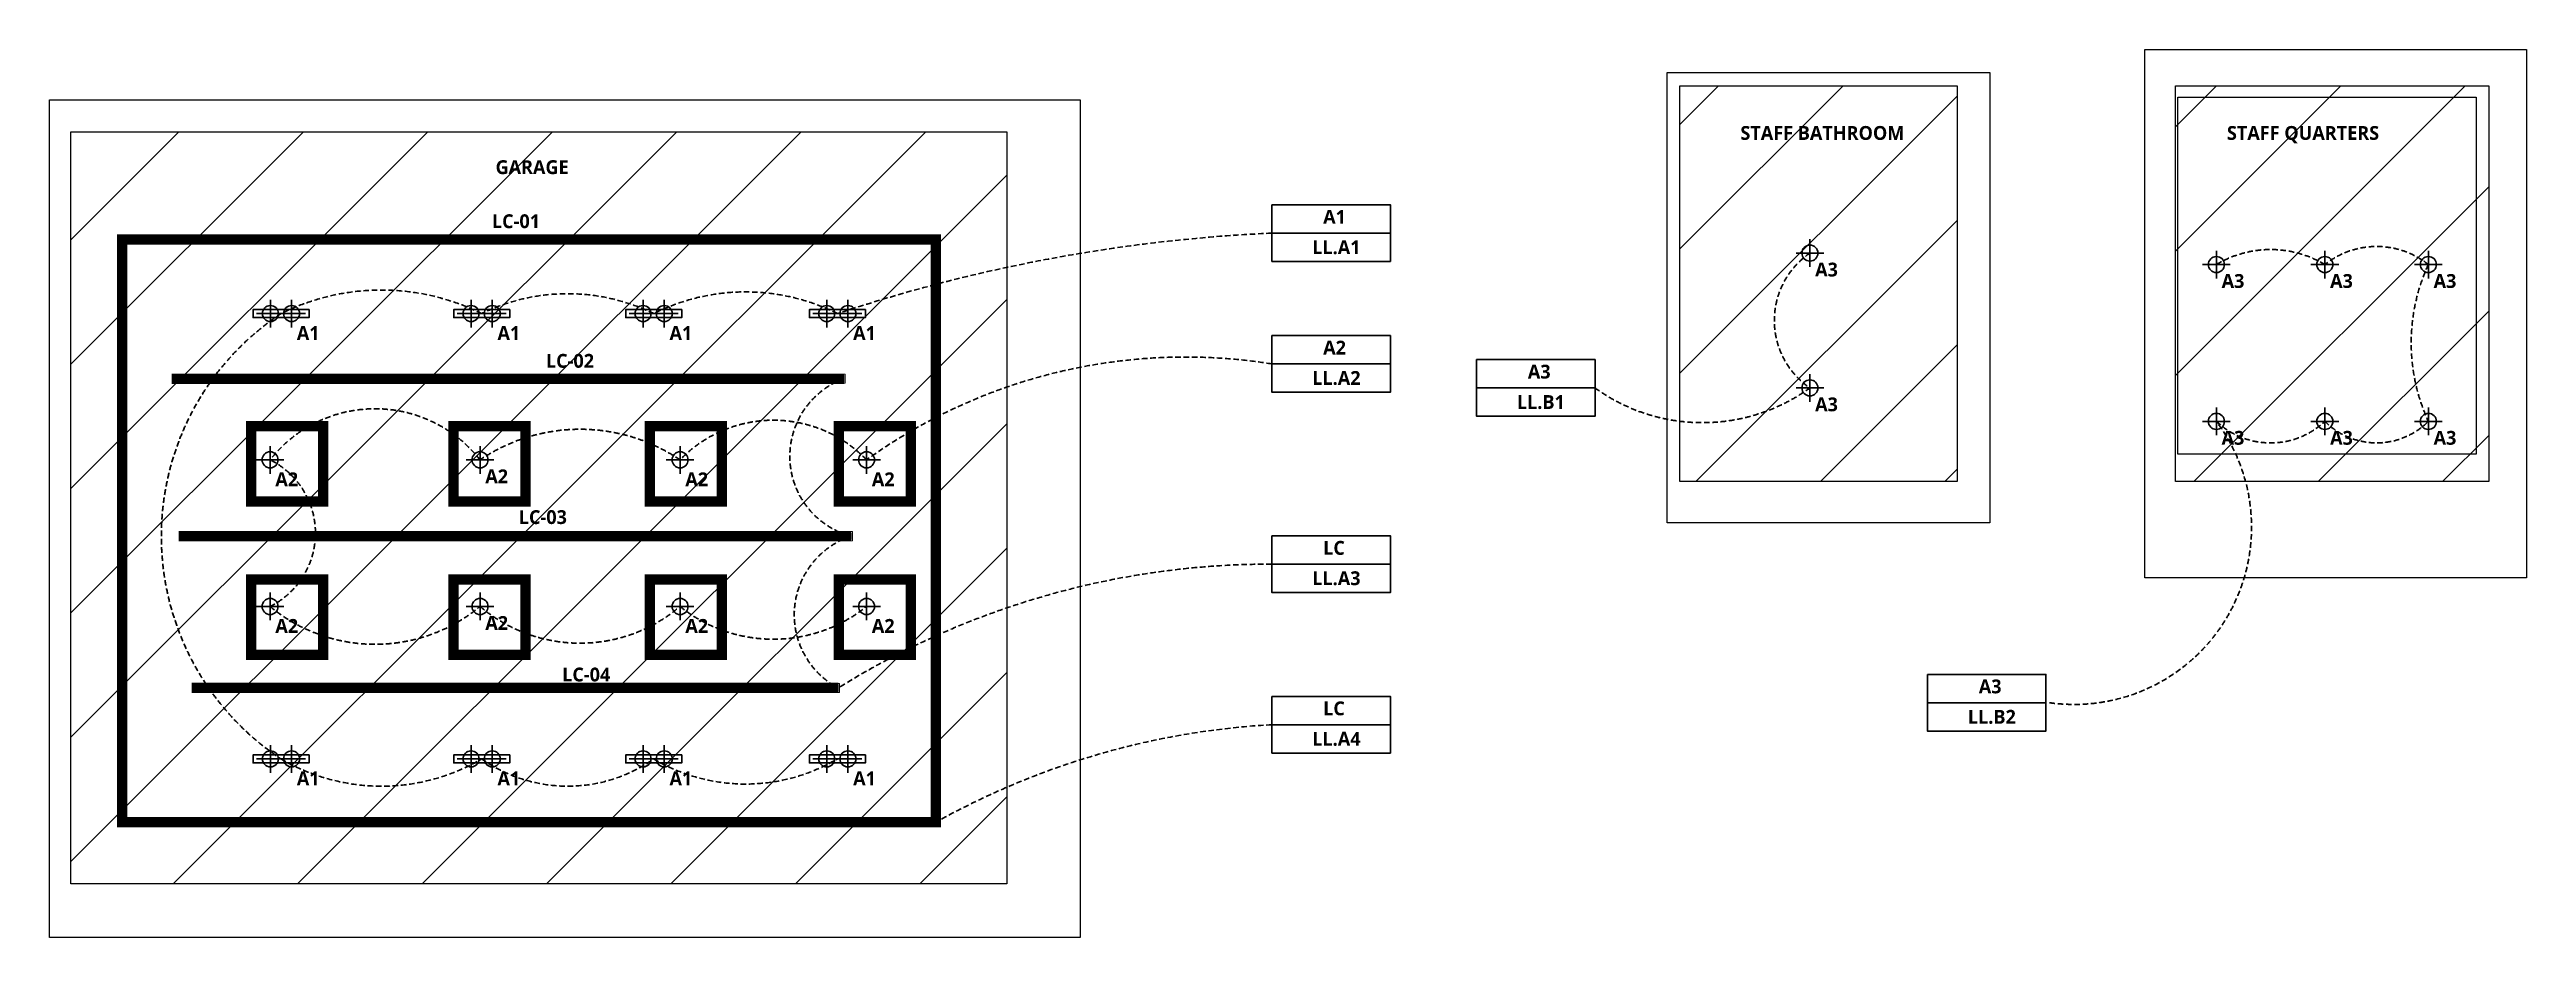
# Model space of a CAD drawing. Header units: millimetres. Extents: x 38267 to 100090, y -15201 to 6358.
# Drawn here: x 66501 to 79906, y 1548 to 6358 of the extents above; entities that cross this region are included whole.
import ezdxf

# ---------------------------------------------------------------- set-up
doc = ezdxf.new("R2010")
doc.units = ezdxf.units.MM
for name, pattern in [('ACAD_ISO02W100', [15, 12, -3]), ('Dash - Tight', [4.5, 3, -1.5]), ('DASHDOT', [25.4, 12.7, -6.35, 0, -6.35]), ('DASHED', [19.05, 12.7, -6.35])]:
    doc.linetypes.add(name, pattern=pattern)
doc.layers.add('0-CountArea', color=152, linetype='Continuous', plot=False)
for name, color, linetype in [('A-LABEL-LGF', 7, 'ACAD_ISO02W100'), ('B-BOH', 10, 'Continuous'), ('B-SEC', 5, 'Continuous'), ('E-LUM-FIRST FIX', 1, 'Continuous')]:
    doc.layers.add(name, color=color, linetype=linetype)
for name, color, linetype, lineweight in [('E-LUM-CIRC', 5, 'Dash - Tight', 30), ('E-LUM-DL', 131, 'Continuous', 30), ('E-LUM-GFIT', 252, 'Continuous', 30), ('E-LUM-LED', 20, 'DASHDOT', 30)]:
    doc.layers.add(name, color=color, linetype=linetype, lineweight=lineweight)
doc.styles.add('1-1', font='Yu Gothic UI Semibold.ttf', dxfattribs={"height": 1.5})

msp = doc.modelspace()

# ---------------------------------------------------------------- texts
at = {"layer": 'A-LABEL-LGF', "ltscale": 10, "char_height": 75, "width": 964.726, "attachment_point": 1, "style": '1-1'}
for s, insert in [('{\\fYu Gothic UI Semibold|b1|i0|c128|p34;STAFF} BATHROOM', (75651.9, 5943.5)), ('STAFF QUARTERS', (78285, 5943.5)), ('GARAGE', (68915, 5758.2)), ('{\\fYu Gothic UI Semibold|b1|i0|c128|p34;A}2', (70951.4, 4067.3))]:
    msp.add_mtext(s, dxfattribs=dict(at, insert=insert))
at = {"layer": 'E-LUM-CIRC', "color": 18, "ltscale": 10, "true_color": 0x000000, "char_height": 75, "width": 964.726, "attachment_point": 1, "style": '1-1'}
for s, insert in [('A1', (73393.9, 5489)), ('LL.A1', (73334.7, 5324.5)), ('{\\fYu Gothic UI Semibold|b1|i0|c128|p34;A}2', (73393.9, 4780.7)), ('{\\fYu Gothic UI Semibold|b1|i0|c128|p34;LL.A}2', (73334.7, 4616.2)), ('{\\fYu Gothic UI Semibold|b1|i0|c128|p34;A}3', (74501.5, 4650.5)), ('{\\fYu Gothic UI Semibold|b1|i0|c128|p34;LL.}B1', (74442.2, 4485.9)), ('LC', (73393.9, 3695.9)), ('{\\fYu Gothic UI Semibold|b1|i0|c128|p34;LL.A}3', (73334.7, 3531.4)), ('LC', (73393.9, 2826.3)), ('{\\fYu Gothic UI Semibold|b1|i0|c128|p34;A}3', (76942, 2945.3)), ('{\\fYu Gothic UI Semibold|b1|i0|c128|p34;LL.B}2', (76882.7, 2780.8)), ('{\\fYu Gothic UI Semibold|b1|i0|c128|p34;LL.A}4', (73334.7, 2661.7))]:
    msp.add_mtext(s, dxfattribs=dict(at, insert=insert))
at = {"layer": 'E-LUM-DL', "color": 7, "ltscale": 10, "char_height": 75, "width": 964.726, "attachment_point": 1, "style": '1-1'}
for s, insert in [('{\\fYu Gothic UI Semibold|b1|i0|c128|p34;A}3', (76056.3, 5203.5)), ('{\\fYu Gothic UI Semibold|b1|i0|c128|p34;A}3', (78256.2, 5141.5)), ('{\\fYu Gothic UI Semibold|b1|i0|c128|p34;A}3', (78843.2, 5141.5)), ('{\\fYu Gothic UI Semibold|b1|i0|c128|p34;A}3', (79403.4, 5141.5)), ('A1', (67839.6, 4859.7)), ('A1', (68925.5, 4859.7)), ('A1', (69856.4, 4859.7)), ('A1', (70850.2, 4859.7)), ('{\\fYu Gothic UI Semibold|b1|i0|c128|p34;A}3', (76056.3, 4473.1)), ('{\\fYu Gothic UI Semibold|b1|i0|c128|p34;A}3', (78256.2, 4292)), ('{\\fYu Gothic UI Semibold|b1|i0|c128|p34;A}3', (78843.2, 4292)), ('{\\fYu Gothic UI Semibold|b1|i0|c128|p34;A}3', (79403.4, 4292)), ('{\\fYu Gothic UI Semibold|b1|i0|c128|p34;A}2', (67723.3, 4067.3)), ('{\\fYu Gothic UI Semibold|b1|i0|c128|p34;A}2', (68859.5, 4083.5)), ('{\\fYu Gothic UI Semibold|b1|i0|c128|p34;A}2', (69942, 4067.3)), ('{\\fYu Gothic UI Semibold|b1|i0|c128|p34;A}2', (67723.3, 3273.1)), ('{\\fYu Gothic UI Semibold|b1|i0|c128|p34;A}2', (68859.5, 3289.2)), ('{\\fYu Gothic UI Semibold|b1|i0|c128|p34;A}2', (69942, 3273.1)), ('{\\fYu Gothic UI Semibold|b1|i0|c128|p34;A}2', (70951.4, 3273.1)), ('A1', (67839.6, 2447.2)), ('A1', (68925.5, 2447.2)), ('A1', (69856.4, 2447.2)), ('A1', (70850.2, 2447.2))]:
    msp.add_mtext(s, dxfattribs=dict(at, insert=insert))
at = {"layer": 'E-LUM-LED', "color": 7, "ltscale": 10, "char_height": 75, "width": 964.726, "attachment_point": 1, "style": '1-1'}
for s, insert in [('LC-01', (68895.3, 5465.4)), ('{\\fYu Gothic UI Semibold|b1|i0|c128|p34;LC-0}2', (69187.5, 4709)), ('{\\fYu Gothic UI Semibold|b1|i0|c128|p34;LC-0}3', (69040.7, 3862.5)), ('{\\fYu Gothic UI Semibold|b1|i0|c128|p34;LC-0}4', (69275.5, 3009.8))]:
    msp.add_mtext(s, dxfattribs=dict(at, insert=insert))

# ---------------------------------------------------------------- blocks, each defined once
blk = doc.blocks.new('AA')
at = {"layer": 'E-LUM-DL', "linetype": 'Continuous', "lineweight": 30}
for p, q in [((0, 3.79), (0, 0.79)), ((-1.5, 2.29), (1.5, 2.29)), ((-1.5, 0), (1.5, 0)), ((0, 1.5), (0, -1.5))]:
    blk.add_line(p, q, dxfattribs=at)
at = {"layer": 'E-LUM-DL', "linetype": 'Continuous', "lineweight": 30, "ltscale": 10}
blk.add_line((0, 0), (0, 2.29), dxfattribs=at)
blk.add_lwpolyline([(0.43, -1.9), (0.43, 4.17), (-0.43, 4.17), (-0.43, -1.9)], close=True, dxfattribs=at)
at = {"layer": 'E-LUM-DL', "linetype": 'Continuous', "lineweight": 30}
for centre in [(0, 2.29), (0, 2.29), (0, 0), (0, 0)]:
    blk.add_circle(centre, 0.869, dxfattribs=at)
blk = doc.blocks.new('A2')
at = {"layer": 'E-LUM-DL', "lineweight": 30}
for p, q in [((1.5, 0), (-1.5, 0)), ((0, 1.5), (0, -1.5))]:
    blk.add_line(p, q, dxfattribs=at)
blk.add_circle((0, 0), 0.869, dxfattribs=at)
at = {"layer": 'E-LUM-GFIT', "lineweight": 0}
blk.add_circle((0, 0), 0.869, dxfattribs=at)
blk = doc.blocks.new('LC')
at = {"layer": 'E-LUM-LED', "lineweight": 0, "ltscale": 100}
for p, q in [((-0.35, 0.37), (-0.35, 0.5)), ((-0.35, 0.5), (0.15, 0.5)), ((0, 0.37), (-0.35, 0.37)), ((0, -0.37), (0, 0.37)), ((0.15, 0.5), (0.15, -0.5)), ((-0.35, -0.37), (-0.35, -0.5)), ((-0.35, -0.37), (0, -0.37)), ((-0.35, -0.5), (0.15, -0.5))]:
    blk.add_line(p, q, dxfattribs=at)
blk = doc.blocks.new('A3')
at = {"layer": 'E-LUM-DL', "lineweight": 30, "transparency": 33554687}
for p, q in [((1.5, 0), (-1.5, 0)), ((0, 1.5), (0, -1.5))]:
    blk.add_line(p, q, dxfattribs=at)
blk.add_circle((0, 0), 0.869, dxfattribs=at)
at = {"layer": 'E-LUM-GFIT', "lineweight": 0, "transparency": 33554687}
blk.add_circle((0, 0), 0.869, dxfattribs=at)

# ---------------------------------------------------------------- hatches: boundary and pattern name
at = {"layer": 'B-BOH', "linetype": 'Continuous'}
h = msp.add_hatch(dxfattribs=at)
h.set_pattern_fill('ANSI31', color=256, scale=150)
h.paths.add_polyline_path([(75324.2, 6161.3), (76824.8, 6161.3), (76824.8, 4018.2), (75324.2, 4018.2)])
h = msp.add_hatch(dxfattribs=at)
h.set_pattern_fill('ANSI31', color=256, scale=150)
h.paths.add_polyline_path([(78006.5, 6161.3), (79702, 6161.3), (79702, 4018.2), (78006.5, 4018.2)])
at = {"layer": 'B-SEC', "linetype": 'Continuous'}
h = msp.add_hatch(dxfattribs=at)
h.set_pattern_fill('ANSI31', color=256, scale=150)
h.paths.add_polyline_path([(66617.4, 5911.5), (71682.7, 5911.5), (71682.7, 1838.6), (66617.4, 1838.6)])

# ---------------------------------------------------------------- linework, layer by layer
at = {"layer": '0-CountArea', "ltscale": 10}
for points in [[(77840, 6358.1), (79905.9, 6358.1), (79905.9, 3495.4), (77840, 3495.4)], [(75256.1, 6233), (77001.2, 6233), (77001.2, 3793.4), (75256.1, 3793.4)], [(66501.3, 6086.1), (72078, 6086.1), (72078, 1547.7), (66501.3, 1547.7)], [(78020, 6100.3), (79633.2, 6100.3), (79633.2, 4165.2), (78020, 4165.2)]]:
    msp.add_lwpolyline(points, close=True, dxfattribs=at)
at = {"layer": 'B-BOH', "ltscale": 10}
for points in [[(75324.2, 6161.3), (76824.8, 6161.3), (76824.8, 4018.2), (75324.2, 4018.2)], [(78006.5, 6161.3), (79702, 6161.3), (79702, 4018.2), (78006.5, 4018.2)]]:
    msp.add_lwpolyline(points, close=True, dxfattribs=at)
at = {"layer": 'B-SEC', "ltscale": 10}
msp.add_lwpolyline([(66617.4, 5911.5), (71682.7, 5911.5), (71682.7, 1838.6), (66617.4, 1838.6)], close=True, dxfattribs=at)
at = {"layer": 'E-LUM-CIRC', "linetype": 'ByBlock', "ltscale": 10}
for p, q in [((73116.2, 5363.3), (73757.4, 5363.3)), ((73116.2, 4655), (73757.4, 4655)), ((74223.8, 4524.8), (74865, 4524.8)), ((73116.2, 3570.2), (73757.4, 3570.2)), ((76664.3, 2819.6), (77305.5, 2819.6)), ((73116.2, 2700.6), (73757.4, 2700.6))]:
    msp.add_line(p, q, dxfattribs=at)
for points in [[(73116.2, 5516.9), (73757.4, 5516.9), (73757.4, 5209.7), (73116.2, 5209.7)], [(73116.2, 4808.6), (73757.4, 4808.6), (73757.4, 4501.4), (73116.2, 4501.4)], [(74223.8, 4678.3), (74865, 4678.3), (74865, 4371.2), (74223.8, 4371.2)], [(73116.2, 3723.8), (73757.4, 3723.8), (73757.4, 3416.6), (73116.2, 3416.6)], [(76664.3, 2973.2), (77305.5, 2973.2), (77305.5, 2666), (76664.3, 2666)], [(73116.2, 2854.1), (73757.4, 2854.1), (73757.4, 2547), (73116.2, 2547)]]:
    msp.add_lwpolyline(points, close=True, dxfattribs=at)
at = {"layer": 'E-LUM-CIRC', "ltscale": 10}
for points in [[(70764.7, 2515, -0.2738012), (69770.8, 2515, -0.3170236), (68840, 2515, -0.2717345), (67754, 2515, -0.5368227), (67754, 4927.5, -0.2348933), (68840, 4927.5, -0.2314895), (69770.8, 4927.5, -0.2362658), (70765.1, 4927.5, -0.0690385), (73116.2, 5363.3)], [(76027.9, 5255.2, 0.526484), (76027.9, 4524.8, -0.3236348), (74864.9, 4524.8)], [(78227.8, 5193.2, -0.276986), (78814.8, 5193.2, -0.3491006), (79375, 5193.2, 0.2186776), (79375, 4343.7, -0.4165483), (78814.8, 4343.7, -0.3978109), (78227.8, 4343.7, -0.6663179), (77324.6, 2819.6)], [(70923, 3340.9, -0.3513999), (69913.6, 3340.9, -0.3673713), (68831.1, 3340.9, -0.3607282), (67694.9, 3340.9, 0.6180678), (67694.9, 4135.2, -0.4871275), (68831.1, 4135.2, -0.3061617), (69913.6, 4135.2, -0.425513), (70923, 4135.2, -0.1983414), (73116.2, 4655)], [(70800.3, 4574.7, 0.7303352), (70838.7, 3721.6, 0.658981), (70769.5, 2899.3, -0.1410518), (73116.2, 3570.2)], [(71298.3, 2172.2, -0.1139209), (73116.2, 2700.6)]]:
    msp.add_lwpolyline(points, format="xyb", dxfattribs=at)
at = {"layer": 'E-LUM-FIRST FIX', "linetype": 'DASHED', "ltscale": 10, "const_width": 56}
for points in [[(67591.6, 4317.5), (67981.3, 4317.5), (67981.3, 3909.3), (67591.6, 3909.3)], [(68687.6, 4317.5), (69077.3, 4317.5), (69077.3, 3909.3), (68687.6, 3909.3)], [(69749.9, 4317.5), (70139.6, 4317.5), (70139.6, 3909.3), (69749.9, 3909.3)], [(70772.1, 4317.5), (71161.8, 4317.5), (71161.8, 3909.3), (70772.1, 3909.3)], [(67591.6, 3486.9), (67981.3, 3486.9), (67981.3, 3078.6), (67591.6, 3078.6)], [(68687.6, 3486.9), (69077.3, 3486.9), (69077.3, 3078.6), (68687.6, 3078.6)], [(69749.9, 3486.9), (70139.6, 3486.9), (70139.6, 3078.6), (69749.9, 3078.6)], [(70772.1, 3486.9), (71161.8, 3486.9), (71161.8, 3078.6), (70772.1, 3078.6)]]:
    msp.add_lwpolyline(points, close=True, dxfattribs=at)
at = {"layer": 'E-LUM-LED', "ltscale": 10, "const_width": 56}
msp.add_lwpolyline([(66893.7, 5329.7), (71298.3, 5329.7), (71298.3, 2172.2), (66893.7, 2172.2)], close=True, dxfattribs=at)
for points in [[(67162.4, 4574.7), (70800.3, 4574.7)], [(67200.8, 3721.6), (70838.7, 3721.6)], [(67270.1, 2899.3), (70769.5, 2899.3)]]:
    msp.add_lwpolyline(points, dxfattribs=at)

# ---------------------------------------------------------------- block references
at = {"layer": 'E-LUM-DL', "ltscale": 10, "xscale": 50, "yscale": 50, "zscale": 50}
for name, p in [('A3', (76027.9, 5255.2)), ('A3', (78227.8, 5193.2)), ('A3', (78814.8, 5193.2)), ('A3', (79375, 5193.2)), ('A3', (76027.9, 4524.8)), ('A3', (78227.8, 4343.7)), ('A3', (78814.8, 4343.7)), ('A3', (79375, 4343.7)), ('A2', (69913.6, 4135.2)), ('A2', (70923, 4135.2)), ('A2', (67694.9, 3340.9)), ('A2', (68831.1, 3340.9)), ('A2', (69913.6, 3340.9)), ('A2', (70923, 3340.9))]:
    msp.add_blockref(name, p, dxfattribs=at)
at = {"layer": 'E-LUM-DL', "ltscale": 10, "xscale": 50, "yscale": 50, "zscale": 50, "rotation": 90}
for p in [(67811.2, 4927.5), (68897.1, 4927.5), (69827.9, 4927.5), (70821.8, 4927.5), (67811.2, 2515), (68897.1, 2515), (69827.9, 2515), (70821.8, 2515)]:
    msp.add_blockref('AA', p, dxfattribs=at)
at = {"layer": 'E-LUM-LED', "ltscale": 10, "xscale": 50, "yscale": 50, "zscale": 50}
for name, p in [('LC', (70800.3, 4574.7)), ('A2', (67694.9, 4135.2)), ('A2', (68831.1, 4135.2)), ('LC', (70838.7, 3721.6)), ('LC', (70769.5, 2899.3)), ('LC', (71298.3, 2172.2))]:
    msp.add_blockref(name, p, dxfattribs=at)

msp.set_redraw_order([(e.dxf.handle, doc.entitydb.next_handle()) for e in msp.query("TEXT MTEXT ATTDEF DIMENSION ARC_DIMENSION")])  # texts and dimensions are drawn at this point

doc.saveas('drawing.dxf')
